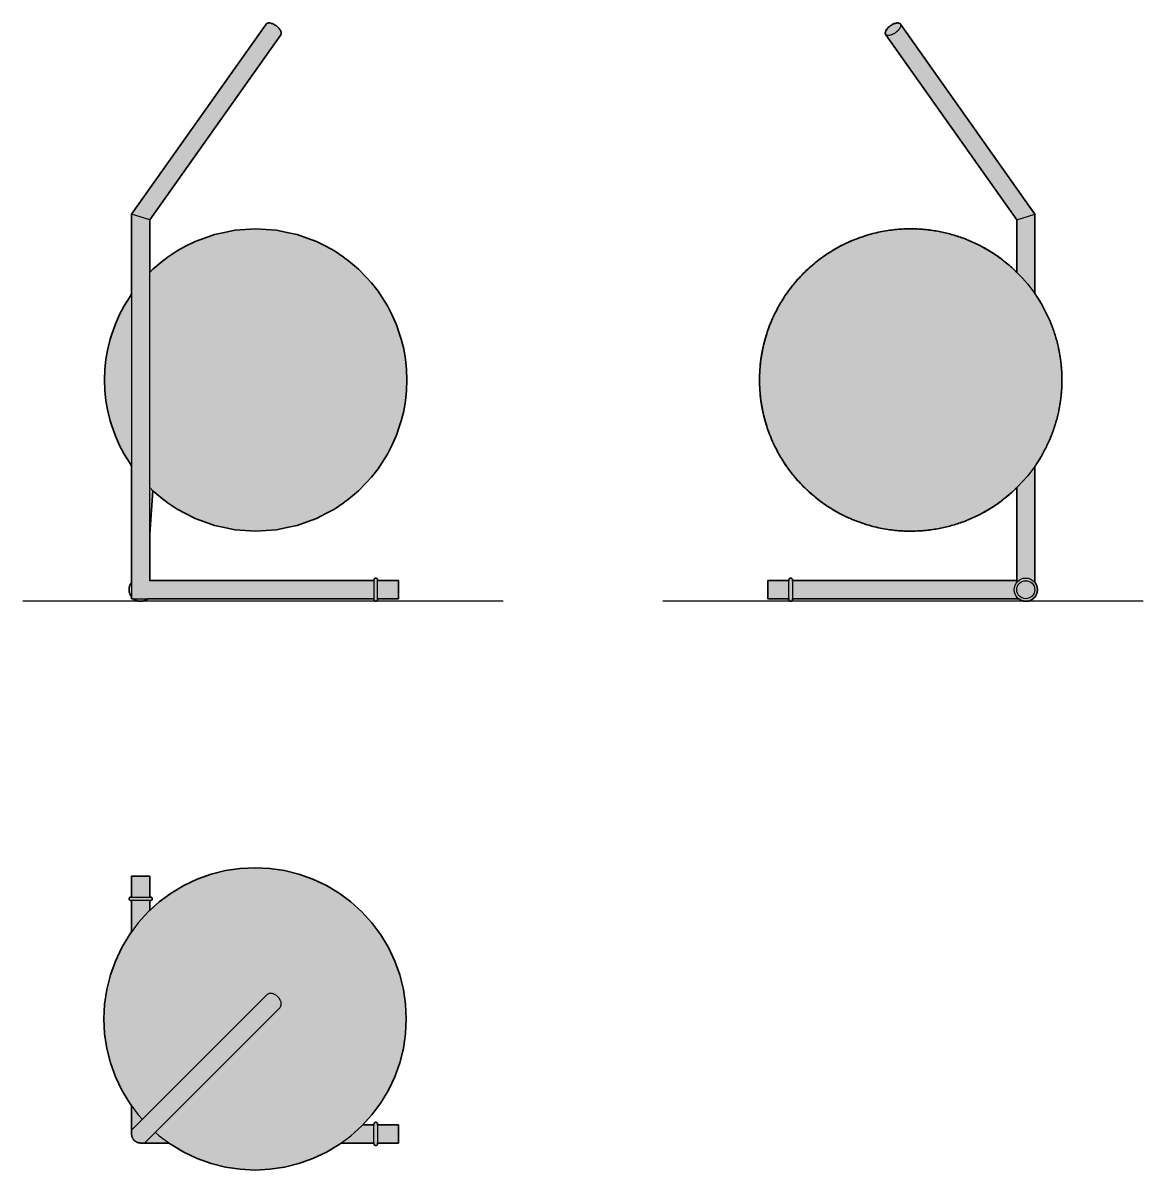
# Model space of a CAD drawing. Header units: millimetres. Extents: x -8 to 733, y 26 to 784.
import ezdxf

# ---------------------------------------------------------------- set-up
doc = ezdxf.new("R2010")
doc.units = ezdxf.units.MM
doc.layers.add('Blocks', color=7, linetype='Continuous')
doc.layers.add('Blocks$Fill', color=7, linetype='Continuous', true_color=0xffffff)
for name, color, linetype, lineweight, true_color in [('Blocks$Inner', 7, 'Continuous', 25, 0x007f00), ('Blocks$Outline', 7, 'Continuous', 35, 0xff3f3f), ('Groud', 7, 'Continuous', 25, 0x243775)]:
    doc.layers.add(name, color=color, linetype=linetype, lineweight=lineweight, true_color=true_color)

# ---------------------------------------------------------------- blocks, each defined once
blk = doc.blocks.new('IC T1 Low Table Lamp Top')
at = {"layer": 'Blocks$Fill'}
blk.add_hatch(color=256, dxfattribs=at).paths.add_polyline_path([(217.21, 55.68), (223.25, 62.35), (229.1, 70.23), (234.14, 78.64), (238.34, 87.52), (241.64, 96.76), (244.03, 106.28), (245.47, 115.98), (245.95, 125.78), (245.47, 135.59), (244.03, 145.29), (241.64, 154.81), (238.34, 164.05), (234.14, 172.92), (229.1, 181.34), (223.25, 189.22), (216.66, 196.5), (209.39, 203.09), (201.51, 208.93), (193.09, 213.98), (184.22, 218.17), (174.98, 221.48), (165.46, 223.86), (155.75, 225.3), (145.95, 225.78), (136.15, 225.3), (126.44, 223.86), (116.92, 221.48), (107.68, 218.17), (98.81, 213.98), (90.39, 208.93), (82.51, 203.09), (76.28, 197.44), (76.28, 203.94), (76.15, 203.97), (76.14, 203.98), (76.27, 203.98), (76.78, 203.98), (77.02, 204), (77.24, 204.07), (77.45, 204.18), (77.63, 204.33), (77.78, 204.51), (77.89, 204.72), (77.96, 204.94), (77.98, 205.18), (77.96, 205.41), (77.89, 205.63), (77.78, 205.84), (77.63, 206.02), (77.45, 206.17), (77.24, 206.28), (77.02, 206.35), (76.78, 206.38), (76.77, 206.38), (76.14, 206.38), (76.28, 206.41), (76.28, 213.29), (76.28, 220.18), (76.26, 220.18), (64.28, 220.18), (64.28, 206.41), (64.41, 206.38), (64.43, 206.38), (64.38, 206.38), (63.78, 206.38), (63.55, 206.35), (63.33, 206.28), (63.12, 206.17), (62.94, 206.02), (62.79, 205.84), (62.68, 205.63), (62.61, 205.41), (62.59, 205.18), (62.61, 204.94), (62.68, 204.72), (62.79, 204.51), (62.94, 204.33), (63.12, 204.18), (63.33, 204.07), (63.55, 204), (63.78, 203.98), (63.79, 203.98), (64.38, 203.98), (64.41, 203.97), (64.28, 203.94), (64.28, 183.34), (62.8, 181.34), (57.76, 172.92), (53.56, 164.05), (50.26, 154.81), (47.87, 145.29), (46.43, 135.59), (45.95, 125.78), (46.43, 115.98), (47.87, 106.28), (50.26, 96.76), (53.56, 87.52), (57.76, 78.64), (62.8, 70.23), (64.28, 68.23), (64.29, 49.34), (64.29, 49.33), (64.31, 49.1), (64.33, 48.97), (64.35, 48.83), (64.36, 48.74), (64.36, 48.71), (64.41, 48.48), (64.44, 48.34), (64.47, 48.19), (64.51, 48.05), (64.56, 47.89), (64.61, 47.73), (64.67, 47.57), (64.72, 47.43), (64.73, 47.4), (64.8, 47.23), (64.91, 47), (64.93, 46.97), (64.94, 46.95), (64.95, 46.93), (64.96, 46.91), (65.07, 46.71), (65.11, 46.64), (65.14, 46.6), (65.17, 46.55), (65.23, 46.44), (65.38, 46.22), (65.4, 46.19), (65.4, 46.19), (65.6, 45.93), (65.62, 45.91), (65.63, 45.89), (65.64, 45.87), (65.67, 45.85), (65.7, 45.8), (65.74, 45.76), (65.81, 45.68), (66.04, 45.44), (66.04, 45.43), (66.04, 45.43), (66.28, 45.21), (66.4, 45.11), (66.45, 45.06), (66.51, 45.01), (66.53, 45), (66.63, 44.92), (66.8, 44.79), (66.8, 44.79), (66.8, 44.79), (66.81, 44.79), (66.99, 44.66), (67.17, 44.55), (67.2, 44.53), (67.36, 44.44), (67.54, 44.34), (67.6, 44.31), (67.62, 44.3), (67.72, 44.25), (67.89, 44.17), (68.06, 44.1), (68.22, 44.04), (68.38, 43.99), (68.54, 43.94), (68.69, 43.89), (68.83, 43.85), (68.97, 43.82), (69.18, 43.78), (69.35, 43.75), (69.37, 43.75), (69.53, 43.72), (69.68, 43.71), (69.81, 43.69), (69.95, 43.68), (70.28, 43.68), (88.99, 43.68), (90.39, 42.64), (98.81, 37.59), (107.68, 33.4), (116.92, 30.09), (126.44, 27.71), (136.15, 26.27), (145.95, 25.78), (155.75, 26.27), (165.46, 27.71), (174.98, 30.09), (184.22, 33.4), (193.09, 37.59), (201.51, 42.64), (202.91, 43.68), (224.55, 43.68), (224.58, 43.81), (224.58, 43.82), (224.58, 43.69), (224.58, 43.18), (224.61, 42.94), (224.68, 42.72), (224.79, 42.51), (224.94, 42.33), (225.12, 42.18), (225.33, 42.07), (225.55, 42), (225.78, 41.98), (226.02, 42), (226.24, 42.07), (226.45, 42.18), (226.63, 42.33), (226.78, 42.51), (226.89, 42.72), (226.96, 42.94), (226.98, 43.18), (226.98, 43.19), (226.99, 43.82), (227.02, 43.68), (233.9, 43.68), (240.78, 43.68), (240.78, 43.7), (240.78, 55.68), (227.02, 55.68), (226.99, 55.54), (226.98, 55.53), (226.98, 55.58), (226.98, 56.18), (226.96, 56.41), (226.89, 56.63), (226.78, 56.84), (226.63, 57.02), (226.45, 57.17), (226.24, 57.28), (226.02, 57.35), (225.78, 57.38), (225.55, 57.35), (225.33, 57.28), (225.12, 57.17), (224.94, 57.02), (224.79, 56.84), (224.68, 56.63), (224.61, 56.41), (224.58, 56.18), (224.58, 56.17), (224.58, 55.58), (224.58, 55.53), (224.55, 55.68)], flags=0)
at = {"layer": 'Blocks$Inner'}
for p, q in [((76.14, 203.98), (64.43, 203.98)), ((154.46, 142.17), (154.45, 142.16)), ((162.77, 133.84), (162.78, 133.85))]:
    blk.add_line(p, q, dxfattribs=at)
for points in [[(79.92, 50.83), (82.51, 48.48), (90.39, 42.64), (98.81, 37.59), (107.68, 33.4), (116.92, 30.09), (126.44, 27.71), (136.15, 26.27), (145.95, 25.78), (155.75, 26.27), (165.46, 27.71), (174.98, 30.09), (184.22, 33.4), (193.09, 37.59), (201.51, 42.64), (209.39, 48.48), (216.66, 55.07), (223.25, 62.35), (229.1, 70.23), (234.14, 78.64), (238.34, 87.52), (241.64, 96.76), (244.03, 106.28), (245.47, 115.98), (245.95, 125.78), (245.47, 135.59), (244.03, 145.29), (241.64, 154.81), (238.34, 164.05), (234.14, 172.92), (229.1, 181.34), (223.25, 189.22), (216.66, 196.5), (209.39, 203.09), (201.51, 208.93), (193.09, 213.98), (184.22, 218.17), (174.98, 221.48), (165.46, 223.86), (155.75, 225.3), (145.95, 225.78), (136.15, 225.3), (126.44, 223.86), (116.92, 221.48), (107.68, 218.17), (98.81, 213.98), (90.39, 208.93), (82.51, 203.09), (75.24, 196.5), (68.65, 189.22), (62.8, 181.34), (57.76, 172.92), (53.56, 164.05), (50.26, 154.81), (47.87, 145.29), (46.43, 135.59), (45.95, 125.78), (46.43, 115.98), (47.87, 106.28), (50.26, 96.76), (53.56, 87.52), (57.76, 78.64), (62.8, 70.23), (68.65, 62.35), (71.42, 59.29)], [(64.43, 206.38), (76.14, 206.38), (76.28, 206.41), (76.28, 213.29), (76.28, 220.18), (76.26, 220.18), (76.17, 220.18), (76.03, 220.18), (75.83, 220.18), (75.58, 220.18), (75.43, 220.18), (75.27, 220.18), (75.1, 220.18), (74.92, 220.18), (74.73, 220.18), (74.53, 220.18), (74.31, 220.18), (74.09, 220.18), (73.86, 220.18), (73.62, 220.18), (73.37, 220.18), (73.11, 220.18), (72.58, 220.18), (72.03, 220.18), (71.46, 220.18), (70.87, 220.18), (70.28, 220.18), (69.7, 220.18), (69.11, 220.18), (68.54, 220.18), (67.99, 220.18), (67.46, 220.18), (67.2, 220.18), (66.95, 220.18), (66.71, 220.18), (66.48, 220.18), (66.26, 220.18), (66.04, 220.18), (65.84, 220.18), (65.65, 220.18), (65.47, 220.18), (65.3, 220.18), (65.14, 220.18), (64.99, 220.18), (64.74, 220.18), (64.54, 220.18), (64.4, 220.18), (64.31, 220.18), (64.28, 220.18), (64.28, 206.41), (64.41, 206.38), (64.43, 206.38), (64.38, 206.38), (64.26, 206.38), (64.14, 206.38), (64.05, 206.38), (63.97, 206.38), (63.9, 206.38), (63.85, 206.38), (63.81, 206.38), (63.79, 206.38), (63.78, 206.38), (63.55, 206.35), (63.33, 206.28), (63.12, 206.17), (62.94, 206.02), (62.79, 205.84), (62.68, 205.63), (62.61, 205.41), (62.59, 205.18), (62.61, 204.94), (62.68, 204.72), (62.79, 204.51), (62.94, 204.33), (63.12, 204.18), (63.33, 204.07), (63.55, 204), (63.78, 203.98), (63.79, 203.98), (63.81, 203.98), (63.85, 203.98), (63.9, 203.98), (63.97, 203.98), (64.05, 203.98), (64.14, 203.98), (64.26, 203.98), (64.38, 203.98), (64.43, 203.98), (64.41, 203.97), (64.28, 203.94), (64.28, 183.34)], [(76.28, 197.44), (76.28, 203.94), (76.15, 203.97), (76.14, 203.98), (76.27, 203.98), (76.38, 203.98), (76.49, 203.98), (76.58, 203.98), (76.65, 203.98), (76.71, 203.98), (76.75, 203.98), (76.77, 203.98), (76.78, 203.98), (77.02, 204), (77.24, 204.07), (77.45, 204.18), (77.63, 204.33), (77.78, 204.51), (77.89, 204.72), (77.96, 204.94), (77.98, 205.18), (77.96, 205.41), (77.89, 205.63), (77.78, 205.84), (77.63, 206.02), (77.45, 206.17), (77.24, 206.28), (77.02, 206.35), (76.78, 206.38), (76.77, 206.38), (76.75, 206.38), (76.71, 206.38), (76.65, 206.38), (76.58, 206.38), (76.49, 206.38), (76.38, 206.38), (76.27, 206.38), (76.14, 206.38), (76.14, 206.38)], [(72.77, 43.68), (118.4, 89.31), (162.28, 133.18), (162.54, 133.48), (162.76, 133.81), (162.78, 133.84), (162.79, 133.88), (162.94, 134.17), (163.07, 134.55), (163.09, 134.63), (163.1, 134.65), (163.11, 134.7), (163.17, 134.96), (163.22, 135.4), (163.22, 135.52), (163.23, 135.56), (163.22, 135.62), (163.23, 135.85), (163.19, 136.31), (163.16, 136.49), (163.16, 136.55), (163.14, 136.6), (163.11, 136.78), (162.99, 137.26), (162.9, 137.5), (162.89, 137.56), (162.86, 137.61), (162.82, 137.74), (162.61, 138.22), (162.45, 138.52), (162.43, 138.57), (162.41, 138.61), (162.36, 138.69), (162.08, 139.15), (161.83, 139.5), (161.8, 139.54), (161.79, 139.56), (161.76, 139.59), (161.41, 140.02), (161.03, 140.43), (160.63, 140.8), (160.2, 141.15), (160.17, 141.18), (160.15, 141.2), (160.11, 141.22), (159.76, 141.47), (159.3, 141.76), (159.22, 141.8), (159.18, 141.82), (159.13, 141.85), (158.83, 142), (158.35, 142.21), (158.22, 142.26), (158.17, 142.28), (158.11, 142.29), (157.87, 142.38), (157.39, 142.5), (157.21, 142.53), (157.16, 142.55), (157.1, 142.55), (156.92, 142.58), (156.46, 142.62), (156.23, 142.62), (156.17, 142.62), (156.13, 142.61), (156.01, 142.61), (155.57, 142.56), (155.31, 142.5), (155.26, 142.49), (155.24, 142.48), (155.16, 142.47), (154.78, 142.33), (154.49, 142.18), (154.45, 142.17), (154.42, 142.15), (154.09, 141.93), (153.79, 141.67), (64.28, 52.16)], [(64.28, 68.23), (64.28, 49.68), (64.29, 49.34), (64.29, 49.33), (64.3, 49.28), (64.3, 49.22), (64.3, 49.2), (64.31, 49.1), (64.33, 48.97), (64.35, 48.83), (64.36, 48.76), (64.36, 48.74), (64.36, 48.71), (64.37, 48.66), (64.41, 48.48), (64.44, 48.34), (64.45, 48.3), (64.45, 48.27), (64.47, 48.19), (64.51, 48.05), (64.56, 47.89), (64.57, 47.86), (64.61, 47.73), (64.67, 47.57), (64.71, 47.45), (64.72, 47.43), (64.73, 47.4), (64.8, 47.23), (64.91, 47), (64.93, 46.97), (64.94, 46.95), (64.95, 46.93), (64.96, 46.91), (65.07, 46.71), (65.11, 46.64), (65.14, 46.6), (65.17, 46.55), (65.23, 46.44), (65.38, 46.22), (65.4, 46.19), (65.4, 46.19), (65.6, 45.93), (65.62, 45.91), (65.63, 45.89), (65.64, 45.87), (65.67, 45.85), (65.7, 45.8), (65.74, 45.76), (65.81, 45.68), (66.04, 45.44), (66.04, 45.43), (66.04, 45.43), (66.28, 45.21), (66.4, 45.11), (66.42, 45.09), (66.45, 45.06), (66.49, 45.03), (66.51, 45.01), (66.53, 45), (66.63, 44.92), (66.8, 44.79), (66.8, 44.79), (66.8, 44.79), (66.81, 44.79), (66.99, 44.66), (67.17, 44.55), (67.2, 44.53), (67.22, 44.52), (67.36, 44.44), (67.54, 44.34), (67.55, 44.34), (67.6, 44.31), (67.62, 44.3), (67.72, 44.25), (67.89, 44.17), (68.04, 44.11), (68.06, 44.1), (68.22, 44.04), (68.38, 43.99), (68.46, 43.96), (68.47, 43.96), (68.54, 43.94), (68.69, 43.89), (68.69, 43.89), (68.83, 43.85), (68.97, 43.82), (69.18, 43.78), (69.32, 43.75), (69.35, 43.75), (69.37, 43.75), (69.53, 43.72), (69.68, 43.71), (69.8, 43.69), (69.81, 43.69), (69.84, 43.69), (69.88, 43.69), (69.93, 43.69), (69.95, 43.69), (69.95, 43.68), (70.28, 43.68), (89.03, 43.68)], [(224.58, 43.76), (224.58, 55.53), (224.55, 55.68), (217.21, 55.68)], [(226.98, 55.53), (226.99, 43.82), (227.02, 43.68), (233.9, 43.68), (240.78, 43.68), (240.78, 43.7), (240.78, 43.79), (240.78, 43.93), (240.78, 44.13), (240.78, 44.38), (240.78, 44.53), (240.78, 44.69), (240.78, 44.86), (240.78, 45.04), (240.78, 45.23), (240.78, 45.43), (240.78, 45.65), (240.78, 45.87), (240.78, 46.1), (240.78, 46.34), (240.78, 46.59), (240.78, 46.85), (240.78, 47.38), (240.78, 47.93), (240.78, 48.51), (240.78, 49.09), (240.78, 49.68), (240.78, 50.26), (240.78, 50.85), (240.78, 51.42), (240.78, 51.97), (240.78, 52.5), (240.78, 52.76), (240.78, 53.01), (240.78, 53.25), (240.78, 53.48), (240.78, 53.7), (240.78, 53.92), (240.78, 54.12), (240.78, 54.31), (240.78, 54.49), (240.78, 54.66), (240.78, 54.82), (240.78, 54.97), (240.78, 55.22), (240.78, 55.42), (240.78, 55.56), (240.78, 55.65), (240.78, 55.68), (227.02, 55.68), (226.99, 55.54), (226.98, 55.53), (226.98, 55.58), (226.98, 55.7), (226.98, 55.82), (226.98, 55.91), (226.98, 55.99), (226.98, 56.06), (226.98, 56.11), (226.98, 56.15), (226.98, 56.17), (226.98, 56.18), (226.96, 56.41), (226.89, 56.63), (226.78, 56.84), (226.63, 57.02), (226.45, 57.17), (226.24, 57.28), (226.02, 57.35), (225.78, 57.38), (225.55, 57.35), (225.33, 57.28), (225.12, 57.17), (224.94, 57.02), (224.79, 56.84), (224.68, 56.63), (224.61, 56.41), (224.58, 56.18), (224.58, 56.17), (224.58, 56.15), (224.58, 56.11), (224.58, 56.06), (224.58, 55.99), (224.58, 55.91), (224.58, 55.82), (224.58, 55.7), (224.58, 55.58), (224.58, 55.53), (224.58, 55.53)], [(202.91, 43.68), (224.55, 43.68), (224.58, 43.81), (224.58, 43.82), (224.58, 43.69), (224.58, 43.58), (224.58, 43.47), (224.58, 43.39), (224.58, 43.31), (224.58, 43.25), (224.58, 43.21), (224.58, 43.19), (224.58, 43.18), (224.61, 42.94), (224.68, 42.72), (224.79, 42.51), (224.94, 42.33), (225.12, 42.18), (225.33, 42.07), (225.55, 42), (225.78, 41.98), (226.02, 42), (226.24, 42.07), (226.45, 42.18), (226.63, 42.33), (226.78, 42.51), (226.89, 42.72), (226.96, 42.94), (226.98, 43.18), (226.98, 43.19), (226.98, 43.21), (226.98, 43.25), (226.98, 43.31), (226.98, 43.39), (226.98, 43.47), (226.98, 43.58), (226.98, 43.69), (226.99, 43.82), (226.98, 43.82)]]:
    blk.add_lwpolyline(points, dxfattribs=at)
at = {"layer": 'Blocks$Outline'}
for points in [[(76.14, 206.38), (76.28, 206.41), (76.28, 213.29), (76.28, 220.18), (76.26, 220.18), (76.17, 220.18), (76.03, 220.18), (75.83, 220.18), (75.58, 220.18), (75.43, 220.18), (75.27, 220.18), (75.1, 220.18), (74.92, 220.18), (74.73, 220.18), (74.53, 220.18), (74.31, 220.18), (74.09, 220.18), (73.86, 220.18), (73.62, 220.18), (73.37, 220.18), (73.11, 220.18), (72.58, 220.18), (72.03, 220.18), (71.46, 220.18), (70.87, 220.18), (70.28, 220.18), (69.7, 220.18), (69.11, 220.18), (68.54, 220.18), (67.99, 220.18), (67.46, 220.18), (67.2, 220.18), (66.95, 220.18), (66.71, 220.18), (66.48, 220.18), (66.26, 220.18), (66.04, 220.18), (65.84, 220.18), (65.65, 220.18), (65.47, 220.18), (65.3, 220.18), (65.14, 220.18), (64.99, 220.18), (64.74, 220.18), (64.54, 220.18), (64.4, 220.18), (64.31, 220.18), (64.28, 220.18), (64.28, 206.41), (64.41, 206.38), (64.43, 206.38), (64.38, 206.38), (64.26, 206.38), (64.14, 206.38), (64.05, 206.38), (63.97, 206.38), (63.9, 206.38), (63.85, 206.38), (63.81, 206.38), (63.79, 206.38), (63.78, 206.38), (63.55, 206.35), (63.33, 206.28), (63.12, 206.17), (62.94, 206.02), (62.79, 205.84), (62.68, 205.63), (62.61, 205.41), (62.59, 205.18), (62.61, 204.94), (62.68, 204.72), (62.79, 204.51), (62.94, 204.33), (63.12, 204.18), (63.33, 204.07), (63.55, 204), (63.78, 203.98), (63.79, 203.98), (63.81, 203.98), (63.85, 203.98), (63.9, 203.98), (63.97, 203.98), (64.05, 203.98), (64.14, 203.98), (64.26, 203.98), (64.38, 203.98), (64.41, 203.97)], [(217.21, 55.68), (223.25, 62.35), (229.1, 70.23), (234.14, 78.64), (238.34, 87.52), (241.64, 96.76), (244.03, 106.28), (245.47, 115.98), (245.95, 125.78), (245.47, 135.59), (244.03, 145.29), (241.64, 154.81), (238.34, 164.05), (234.14, 172.92), (229.1, 181.34), (223.25, 189.22), (216.66, 196.5), (209.39, 203.09), (201.51, 208.93), (193.09, 213.98), (184.22, 218.17), (174.98, 221.48), (165.46, 223.86), (155.75, 225.3), (145.95, 225.78), (136.15, 225.3), (126.44, 223.86), (116.92, 221.48), (107.68, 218.17), (98.81, 213.98), (90.39, 208.93), (82.51, 203.09), (76.28, 197.44)], [(76.28, 197.44), (76.28, 203.94), (76.15, 203.97), (76.14, 203.98), (76.27, 203.98), (76.38, 203.98), (76.49, 203.98), (76.58, 203.98), (76.65, 203.98), (76.71, 203.98), (76.75, 203.98), (76.77, 203.98), (76.78, 203.98), (77.02, 204), (77.24, 204.07), (77.45, 204.18), (77.63, 204.33), (77.78, 204.51), (77.89, 204.72), (77.96, 204.94), (77.98, 205.18), (77.96, 205.41), (77.89, 205.63), (77.78, 205.84), (77.63, 206.02), (77.45, 206.17), (77.24, 206.28), (77.02, 206.35), (76.78, 206.38), (76.77, 206.38), (76.75, 206.38), (76.71, 206.38), (76.65, 206.38), (76.58, 206.38), (76.49, 206.38), (76.38, 206.38), (76.27, 206.38), (76.14, 206.38)], [(64.41, 203.97), (64.28, 203.94), (64.28, 183.34)], [(64.28, 183.34), (62.8, 181.34), (57.76, 172.92), (53.56, 164.05), (50.26, 154.81), (47.87, 145.29), (46.43, 135.59), (45.95, 125.78), (46.43, 115.98), (47.87, 106.28), (50.26, 96.76), (53.56, 87.52), (57.76, 78.64), (62.8, 70.23), (64.28, 68.23)], [(64.28, 68.23), (64.28, 49.68), (64.29, 49.34), (64.29, 49.33), (64.3, 49.28), (64.3, 49.22), (64.3, 49.2), (64.31, 49.1), (64.33, 48.97), (64.35, 48.83), (64.36, 48.76), (64.36, 48.74), (64.36, 48.71), (64.37, 48.66), (64.41, 48.48), (64.44, 48.34), (64.45, 48.3), (64.45, 48.27), (64.47, 48.19), (64.51, 48.05), (64.56, 47.89), (64.57, 47.86), (64.61, 47.73), (64.67, 47.57), (64.71, 47.45), (64.72, 47.43), (64.73, 47.4), (64.8, 47.23), (64.91, 47), (64.93, 46.97), (64.94, 46.95), (64.95, 46.93), (64.96, 46.91), (65.07, 46.71), (65.11, 46.64), (65.14, 46.6), (65.17, 46.55), (65.23, 46.44), (65.38, 46.22), (65.4, 46.19), (65.4, 46.19), (65.6, 45.93), (65.62, 45.91), (65.63, 45.89), (65.64, 45.87), (65.67, 45.85), (65.7, 45.8), (65.74, 45.76), (65.81, 45.68), (66.04, 45.44), (66.04, 45.43), (66.04, 45.43), (66.28, 45.21), (66.4, 45.11), (66.42, 45.09), (66.45, 45.06), (66.49, 45.03), (66.51, 45.01), (66.53, 45), (66.63, 44.92), (66.8, 44.79), (66.8, 44.79), (66.8, 44.79), (66.81, 44.79), (66.99, 44.66), (67.17, 44.55), (67.2, 44.53), (67.22, 44.52), (67.36, 44.44), (67.54, 44.34), (67.55, 44.34), (67.6, 44.31), (67.62, 44.3), (67.72, 44.25), (67.89, 44.17), (68.04, 44.11), (68.06, 44.1), (68.22, 44.04), (68.38, 43.99), (68.46, 43.96), (68.47, 43.96), (68.54, 43.94), (68.69, 43.89), (68.69, 43.89), (68.83, 43.85), (68.97, 43.82), (69.18, 43.78), (69.32, 43.75), (69.35, 43.75), (69.37, 43.75), (69.53, 43.72), (69.68, 43.71), (69.8, 43.69), (69.81, 43.69), (69.84, 43.69), (69.88, 43.69), (69.93, 43.69), (69.95, 43.69), (69.95, 43.68), (70.28, 43.68), (88.99, 43.68)], [(224.58, 55.53), (224.55, 55.68), (217.21, 55.68)], [(226.99, 43.82), (227.02, 43.68), (233.9, 43.68), (240.78, 43.68), (240.78, 43.7), (240.78, 43.79), (240.78, 43.93), (240.78, 44.13), (240.78, 44.38), (240.78, 44.53), (240.78, 44.69), (240.78, 44.86), (240.78, 45.04), (240.78, 45.23), (240.78, 45.43), (240.78, 45.65), (240.78, 45.87), (240.78, 46.1), (240.78, 46.34), (240.78, 46.59), (240.78, 46.85), (240.78, 47.38), (240.78, 47.93), (240.78, 48.51), (240.78, 49.09), (240.78, 49.68), (240.78, 50.26), (240.78, 50.85), (240.78, 51.42), (240.78, 51.97), (240.78, 52.5), (240.78, 52.76), (240.78, 53.01), (240.78, 53.25), (240.78, 53.48), (240.78, 53.7), (240.78, 53.92), (240.78, 54.12), (240.78, 54.31), (240.78, 54.49), (240.78, 54.66), (240.78, 54.82), (240.78, 54.97), (240.78, 55.22), (240.78, 55.42), (240.78, 55.56), (240.78, 55.65), (240.78, 55.68), (227.02, 55.68), (226.99, 55.54), (226.98, 55.53), (226.98, 55.58), (226.98, 55.7), (226.98, 55.82), (226.98, 55.91), (226.98, 55.99), (226.98, 56.06), (226.98, 56.11), (226.98, 56.15), (226.98, 56.17), (226.98, 56.18), (226.96, 56.41), (226.89, 56.63), (226.78, 56.84), (226.63, 57.02), (226.45, 57.17), (226.24, 57.28), (226.02, 57.35), (225.78, 57.38), (225.55, 57.35), (225.33, 57.28), (225.12, 57.17), (224.94, 57.02), (224.79, 56.84), (224.68, 56.63), (224.61, 56.41), (224.58, 56.18), (224.58, 56.17), (224.58, 56.15), (224.58, 56.11), (224.58, 56.06), (224.58, 55.99), (224.58, 55.91), (224.58, 55.82), (224.58, 55.7), (224.58, 55.58), (224.58, 55.53)], [(88.99, 43.68), (90.39, 42.64), (98.81, 37.59), (107.68, 33.4), (116.92, 30.09), (126.44, 27.71), (136.15, 26.27), (145.95, 25.78), (155.75, 26.27), (165.46, 27.71), (174.98, 30.09), (184.22, 33.4), (193.09, 37.59), (201.51, 42.64), (202.91, 43.68)], [(202.91, 43.68), (224.55, 43.68), (224.58, 43.81), (224.58, 43.82), (224.58, 43.69), (224.58, 43.58), (224.58, 43.47), (224.58, 43.39), (224.58, 43.31), (224.58, 43.25), (224.58, 43.21), (224.58, 43.19), (224.58, 43.18), (224.61, 42.94), (224.68, 42.72), (224.79, 42.51), (224.94, 42.33), (225.12, 42.18), (225.33, 42.07), (225.55, 42), (225.78, 41.98), (226.02, 42), (226.24, 42.07), (226.45, 42.18), (226.63, 42.33), (226.78, 42.51), (226.89, 42.72), (226.96, 42.94), (226.98, 43.18), (226.98, 43.19), (226.98, 43.21), (226.98, 43.25), (226.98, 43.31), (226.98, 43.39), (226.98, 43.47), (226.98, 43.58), (226.98, 43.69), (226.99, 43.82)]]:
    blk.add_lwpolyline(points, dxfattribs=at)
blk = doc.blocks.new('IC T1 Low Table Lamp Front')
at = {"layer": 'Blocks$Fill'}
blk.add_hatch(color=256, dxfattribs=at).paths.add_polyline_path([(156.81, 382.09), (156.65, 382.2), (156.63, 382.22), (156.6, 382.22), (156.56, 382.25), (156.28, 382.38), (156.02, 382.45), (156, 382.46), (155.99, 382.46), (155.96, 382.47), (155.61, 382.52), (155.23, 382.54), (154.83, 382.52), (154.4, 382.47), (154.36, 382.46), (154.34, 382.46), (154.31, 382.45), (153.95, 382.38), (153.49, 382.25), (153.41, 382.22), (153.38, 382.22), (153.32, 382.2), (153.02, 382.09), (152.55, 381.9), (152.41, 381.84), (152.37, 381.82), (152.31, 381.79), (152.07, 381.68), (151.59, 381.43), (151.41, 381.33), (151.35, 381.3), (151.3, 381.26), (151.12, 381.16), (150.65, 380.85), (150.43, 380.69), (150.37, 380.65), (150.33, 380.62), (150.2, 380.53), (149.77, 380.19), (149.51, 379.96), (149.46, 379.92), (149.43, 379.89), (149.36, 379.83), (148.97, 379.46), (148.68, 379.15), (148.65, 379.12), (148.64, 379.11), (148.61, 379.08), (148.28, 378.69), (147.99, 378.3), (147.73, 377.91), (147.51, 377.52), (147.49, 377.48), (147.48, 377.47), (147.47, 377.44), (147.33, 377.14), (147.19, 376.76), (147.17, 376.7), (147.16, 376.67), (147.16, 376.63), (147.09, 376.41), (147.04, 376.06), (147.04, 375.97), (147.04, 375.94), (147.04, 375.9), (147.04, 375.74), (147.07, 375.44), (147.1, 375.33), (147.11, 375.3), (147.12, 375.27), (147.15, 375.16), (147.28, 374.91), (147.36, 374.8), (147.38, 374.77), (234, 252.31), (233.99, 217.68), (232.14, 219.46), (230.25, 221.18), (228.31, 222.86), (226.34, 224.48), (224.32, 226.05), (222.27, 227.56), (220.19, 229.02), (218.08, 230.42), (215.93, 231.77), (213.76, 233.05), (211.57, 234.28), (209.35, 235.45), (207.11, 236.56), (204.86, 237.6), (202.59, 238.59), (200.31, 239.51), (198.02, 240.38), (195.72, 241.18), (193.41, 241.93), (191.11, 242.61), (188.8, 243.23), (186.49, 243.8), (184.18, 244.3), (181.88, 244.75), (179.59, 245.15), (177.3, 245.48), (175.03, 245.76), (172.77, 245.99), (170.52, 246.17), (168.28, 246.29), (166.07, 246.36), (163.87, 246.39), (161.65, 246.36), (159.41, 246.29), (157.16, 246.16), (154.89, 245.98), (152.6, 245.75), (150.3, 245.46), (147.99, 245.12), (145.67, 244.72), (143.35, 244.26), (141.02, 243.74), (138.69, 243.17), (136.35, 242.53), (134.02, 241.83), (131.7, 241.07), (129.37, 240.25), (127.06, 239.37), (124.76, 238.42), (122.47, 237.42), (120.2, 236.35), (117.94, 235.22), (115.71, 234.03), (113.49, 232.77), (111.31, 231.46), (109.15, 230.09), (107.02, 228.66), (104.93, 227.17), (102.86, 225.62), (100.84, 224.02), (98.86, 222.37), (96.91, 220.66), (95.01, 218.91), (93.16, 217.1), (91.35, 215.25), (89.6, 213.35), (87.89, 211.4), (86.24, 209.42), (84.64, 207.4), (83.09, 205.33), (81.6, 203.24), (80.17, 201.11), (78.8, 198.95), (77.49, 196.77), (76.23, 194.55), (75.04, 192.32), (73.91, 190.06), (72.84, 187.79), (71.84, 185.5), (70.89, 183.2), (70.01, 180.89), (69.19, 178.56), (68.43, 176.24), (67.73, 173.9), (67.09, 171.57), (66.52, 169.24), (66, 166.91), (65.54, 164.59), (65.14, 162.27), (64.8, 159.96), (64.51, 157.66), (64.28, 155.37), (64.1, 153.1), (63.97, 150.85), (63.9, 148.61), (63.87, 146.39), (63.9, 144.17), (63.97, 141.93), (64.1, 139.68), (64.28, 137.4), (64.51, 135.12), (64.8, 132.82), (65.14, 130.51), (65.54, 128.19), (66, 125.87), (66.52, 123.54), (67.09, 121.21), (67.73, 118.87), (68.43, 116.54), (69.19, 114.21), (70.01, 111.89), (70.89, 109.58), (71.84, 107.28), (72.84, 104.99), (73.91, 102.71), (75.04, 100.46), (76.23, 98.22), (77.49, 96.01), (78.8, 93.83), (80.17, 91.67), (81.6, 89.54), (83.09, 87.44), (84.64, 85.38), (86.24, 83.36), (87.89, 81.37), (89.6, 79.43), (91.35, 77.53), (93.16, 75.68), (95.01, 73.87), (96.91, 72.11), (98.86, 70.41), (100.84, 68.75), (102.86, 67.15), (104.93, 65.61), (107.02, 64.12), (109.15, 62.69), (111.31, 61.32), (113.49, 60), (115.71, 58.75), (117.94, 57.56), (120.2, 56.43), (122.47, 55.36), (124.76, 54.35), (127.06, 53.41), (129.37, 52.53), (131.7, 51.71), (134.02, 50.95), (136.35, 50.25), (138.69, 49.61), (141.02, 49.03), (143.35, 48.52), (145.67, 48.06), (147.99, 47.66), (150.3, 47.31), (152.6, 47.03), (154.89, 46.79), (157.16, 46.61), (159.41, 46.49), (161.65, 46.41), (163.87, 46.39), (166.07, 46.41), (168.28, 46.49), (170.52, 46.61), (172.77, 46.79), (175.03, 47.01), (177.3, 47.3), (179.59, 47.63), (181.88, 48.02), (184.19, 48.47), (186.49, 48.98), (188.8, 49.55), (191.11, 50.17), (193.42, 50.85), (195.72, 51.6), (198.02, 52.4), (200.32, 53.27), (202.6, 54.19), (204.87, 55.18), (207.12, 56.23), (209.36, 57.33), (211.57, 58.5), (213.77, 59.73), (215.94, 61.01), (218.08, 62.36), (220.2, 63.76), (222.28, 65.22), (224.33, 66.74), (226.35, 68.31), (228.32, 69.93), (230.26, 71.6), (232.15, 73.33), (234, 75.1), (234.02, 13.66), (234.01, 13.67), (233.98, 13.7), (202.48, 13.7), (85.71, 13.7), (85.68, 13.56), (85.68, 13.55), (85.68, 13.68), (85.68, 14.2), (85.66, 14.43), (85.59, 14.66), (85.48, 14.87), (85.33, 15.05), (85.15, 15.2), (84.94, 15.31), (84.71, 15.38), (84.48, 15.4), (84.25, 15.38), (84.02, 15.31), (83.81, 15.2), (83.63, 15.05), (83.48, 14.87), (83.37, 14.66), (83.3, 14.43), (83.28, 14.2), (83.28, 14.19), (83.28, 13.55), (83.27, 13.57), (83.25, 13.7), (69.48, 13.7), (69.48, 13.67), (69.48, 1.7), (83.25, 1.7), (83.28, 1.83), (83.28, 1.8), (83.28, 1.67), (83.28, 1.2), (83.3, 0.97), (83.37, 0.74), (83.48, 0.53), (83.63, 0.35), (83.81, 0.2), (84.02, 0.09), (84.25, 0.02), (84.48, 0), (84.71, 0.02), (84.94, 0.09), (85.15, 0.2), (85.33, 0.35), (85.48, 0.53), (85.59, 0.74), (85.66, 0.97), (85.68, 1.2), (85.68, 1.2), (85.68, 1.85), (85.69, 1.83), (85.71, 1.7), (202.48, 1.7), (235.16, 1.7), (235.34, 1.56), (235.64, 1.34), (235.96, 1.13), (236.29, 0.94), (236.62, 0.77), (236.97, 0.61), (237.32, 0.47), (237.68, 0.35), (238.04, 0.25), (238.41, 0.16), (238.78, 0.09), (239.16, 0.04), (239.53, 0.01), (239.91, 0), (240.29, 0.01), (240.66, 0.03), (241.04, 0.07), (241.41, 0.13), (241.78, 0.21), (242.15, 0.31), (242.51, 0.43), (242.86, 0.56), (243.21, 0.71), (243.55, 0.88), (243.88, 1.06), (244.2, 1.26), (244.51, 1.47), (244.81, 1.7), (245.1, 1.95), (245.37, 2.21), (245.64, 2.48), (245.89, 2.76), (246.12, 3.06), (246.34, 3.36), (246.55, 3.68), (246.74, 4.01), (246.91, 4.34), (247.07, 4.69), (247.21, 5.04), (247.33, 5.4), (247.43, 5.76), (247.52, 6.13), (247.59, 6.5), (247.64, 6.88), (247.67, 7.25), (247.68, 7.63), (247.67, 8.01), (247.65, 8.38), (247.61, 8.76), (247.55, 9.13), (247.47, 9.5), (247.37, 9.87), (247.25, 10.23), (247.12, 10.58), (246.97, 10.93), (246.8, 11.27), (246.62, 11.6), (246.42, 11.92), (246.21, 12.23), (245.98, 12.53), (245.97, 89.3), (247.11, 90.96), (248.2, 92.65), (249.26, 94.35), (250.29, 96.07), (251.27, 97.8), (252.22, 99.55), (253.14, 101.31), (254.01, 103.09), (254.85, 104.87), (255.64, 106.67), (256.4, 108.47), (257.12, 110.28), (257.81, 112.1), (258.45, 113.92), (259.06, 115.75), (259.63, 117.57), (260.16, 119.41), (260.66, 121.24), (261.11, 123.07), (261.53, 124.9), (261.92, 126.72), (262.27, 128.55), (262.58, 130.36), (262.86, 132.18), (263.1, 133.98), (263.31, 135.78), (263.48, 137.58), (263.62, 139.36), (263.73, 141.13), (263.81, 142.9), (263.86, 144.65), (263.87, 146.39), (263.86, 148.13), (263.81, 149.88), (263.73, 151.65), (263.62, 153.42), (263.48, 155.2), (263.31, 157), (263.1, 158.8), (262.86, 160.6), (262.58, 162.42), (262.27, 164.24), (261.92, 166.06), (261.53, 167.89), (261.11, 169.72), (260.65, 171.55), (260.16, 173.38), (259.63, 175.21), (259.06, 177.04), (258.45, 178.87), (257.8, 180.69), (257.12, 182.51), (256.4, 184.32), (255.64, 186.12), (254.84, 187.91), (254, 189.7), (253.13, 191.47), (252.22, 193.24), (251.27, 194.99), (250.28, 196.72), (249.26, 198.44), (248.2, 200.14), (247.1, 201.83), (245.96, 203.49), (245.96, 256.09), (157.08, 381.82), (157.06, 381.84), (157.01, 381.9)], flags=0)
at = {"layer": 'Blocks$Inner'}
for p, q in [((234, 252.31), (245.96, 256.09)), ((83.28, 1.85), (83.28, 13.55)), ((85.68, 13.55), (85.68, 1.85)), ((234.02, 13.66), (235.11, 13.66))]:
    blk.add_line(p, q, dxfattribs=at)
for points in [[(157.01, 381.9), (157.13, 381.65), (157.17, 381.47), (157.19, 381.44), (157.19, 381.41), (157.2, 381.36), (157.23, 381.05), (157.21, 380.79), (157.21, 380.76), (157.21, 380.72), (157.15, 380.38), (157.05, 380.01), (156.9, 379.63), (156.71, 379.25), (156.69, 379.2), (156.67, 379.17), (156.49, 378.85), (156.22, 378.46), (156.17, 378.39), (156.15, 378.36), (156.11, 378.31), (155.92, 378.06), (155.59, 377.67), (155.49, 377.56), (155.46, 377.53), (155.41, 377.48), (155.22, 377.29), (154.83, 376.91), (154.68, 376.78), (154.63, 376.73), (154.58, 376.69), (154.42, 376.55), (153.99, 376.21), (153.76, 376.05), (153.71, 376.01), (153.66, 375.98), (153.54, 375.89), (153.07, 375.59), (152.78, 375.41), (152.72, 375.38), (152.69, 375.36), (152.6, 375.31), (152.13, 375.06), (151.75, 374.89), (151.71, 374.87), (151.69, 374.86), (151.65, 374.84), (151.18, 374.66), (150.71, 374.5), (150.26, 374.38), (149.82, 374.3), (149.78, 374.29), (149.74, 374.29), (149.4, 374.25), (149.01, 374.24), (148.94, 374.24), (148.91, 374.24), (148.87, 374.24), (148.64, 374.26), (148.3, 374.32), (148.21, 374.35), (148.18, 374.35), (148.14, 374.37), (147.99, 374.42), (147.71, 374.55), (147.62, 374.61), (147.59, 374.63), (147.57, 374.65), (147.48, 374.71), (147.28, 374.91), (147.15, 375.16), (147.12, 375.27), (147.11, 375.3), (147.1, 375.33), (147.07, 375.44), (147.04, 375.74), (147.04, 375.9), (147.04, 375.94), (147.04, 375.97), (147.04, 376.06), (147.09, 376.41), (147.16, 376.63), (147.16, 376.67), (147.17, 376.7), (147.19, 376.76), (147.33, 377.14), (147.47, 377.44), (147.49, 377.48), (147.51, 377.52), (147.73, 377.91), (147.99, 378.3), (148.28, 378.69), (148.61, 379.08), (148.64, 379.11), (148.65, 379.12), (148.68, 379.15), (148.97, 379.46), (149.36, 379.83), (149.43, 379.89), (149.46, 379.92), (149.51, 379.96), (149.77, 380.19), (150.2, 380.53), (150.33, 380.62), (150.37, 380.65), (150.43, 380.69), (150.65, 380.85), (151.12, 381.16), (151.3, 381.26), (151.35, 381.3), (151.41, 381.33), (151.59, 381.43), (152.07, 381.68), (152.31, 381.79), (152.37, 381.82), (152.41, 381.84), (152.55, 381.9), (153.02, 382.09), (153.32, 382.2), (153.38, 382.22), (153.41, 382.22), (153.49, 382.25), (153.95, 382.38), (154.31, 382.45), (154.35, 382.46), (154.4, 382.47), (154.83, 382.52), (155.23, 382.54), (155.61, 382.52), (155.96, 382.47), (155.99, 382.46), (156.02, 382.45), (156.28, 382.38), (156.56, 382.25), (156.6, 382.22), (156.63, 382.22), (156.65, 382.2), (156.81, 382.09), (157.01, 381.9), (157.06, 381.84), (157.08, 381.82), (245.96, 256.09), (245.96, 203.49)], [(233.99, 217.68), (234, 252.31), (147.38, 374.77), (147.36, 374.8), (147.28, 374.91), (147.2, 375.03), (147.18, 375.05)], [(245.97, 89.3), (245.98, 12.53), (246.21, 12.23), (246.42, 11.92), (246.62, 11.6), (246.8, 11.27), (246.97, 10.93), (247.12, 10.58), (247.25, 10.23), (247.37, 9.87), (247.47, 9.5), (247.55, 9.13), (247.61, 8.76), (247.65, 8.38), (247.67, 8.01), (247.68, 7.63), (247.67, 7.25), (247.64, 6.88), (247.59, 6.5), (247.52, 6.13), (247.43, 5.76), (247.33, 5.4), (247.21, 5.04), (247.07, 4.69), (246.91, 4.34), (246.74, 4.01), (246.55, 3.68), (246.34, 3.36), (246.12, 3.06), (245.89, 2.76), (245.64, 2.48), (245.37, 2.21), (245.1, 1.95), (244.81, 1.7), (244.51, 1.47), (244.2, 1.26), (243.88, 1.06), (243.55, 0.88), (243.21, 0.71), (242.86, 0.56), (242.51, 0.43), (242.15, 0.31), (241.78, 0.21), (241.41, 0.13), (241.04, 0.07), (240.66, 0.03), (240.29, 0.01), (239.91, 0), (239.53, 0.01), (239.16, 0.04), (238.78, 0.09), (238.41, 0.16), (238.04, 0.25), (237.68, 0.35), (237.32, 0.47), (236.97, 0.61), (236.62, 0.77), (236.29, 0.94), (235.96, 1.13), (235.64, 1.34), (235.34, 1.56), (235.16, 1.7), (202.48, 1.7), (85.71, 1.7), (85.69, 1.83), (85.68, 1.85), (85.68, 1.8), (85.68, 1.67), (85.68, 1.56), (85.68, 1.46), (85.68, 1.38), (85.68, 1.31), (85.68, 1.26), (85.68, 1.23), (85.68, 1.2), (85.68, 1.2), (85.66, 0.97), (85.59, 0.74), (85.48, 0.53), (85.33, 0.35), (85.15, 0.2), (84.94, 0.09), (84.71, 0.02), (84.48, 0), (84.25, 0.02), (84.02, 0.09), (83.81, 0.2), (83.63, 0.35), (83.48, 0.53), (83.37, 0.74), (83.3, 0.97), (83.28, 1.2), (83.28, 1.2), (83.28, 1.23), (83.28, 1.26), (83.28, 1.31), (83.28, 1.38), (83.28, 1.46), (83.28, 1.56), (83.28, 1.67), (83.28, 1.8), (83.28, 1.85), (83.27, 1.83), (83.25, 1.7), (69.48, 1.7), (69.48, 1.73), (69.48, 1.81), (69.48, 1.96), (69.48, 2.16), (69.48, 2.41), (69.48, 2.55), (69.48, 2.71), (69.48, 2.88), (69.48, 3.06), (69.48, 3.25), (69.48, 3.46), (69.48, 3.67), (69.48, 3.89), (69.48, 4.13), (69.48, 4.37), (69.48, 4.62), (69.48, 4.87), (69.48, 5.4), (69.48, 5.96), (69.48, 6.53), (69.48, 7.11), (69.48, 7.7), (69.48, 8.29), (69.48, 8.87), (69.48, 9.44), (69.48, 10), (69.48, 10.53), (69.48, 10.78), (69.48, 11.03), (69.48, 11.27), (69.48, 11.51), (69.48, 11.73), (69.48, 11.94), (69.48, 12.15), (69.48, 12.34), (69.48, 12.52), (69.48, 12.69), (69.48, 12.85), (69.48, 12.99), (69.48, 13.24), (69.48, 13.44), (69.48, 13.58), (69.48, 13.67), (69.48, 13.7), (83.25, 13.7), (83.27, 13.57), (83.28, 13.55), (83.28, 13.68), (83.28, 13.8), (83.28, 13.9), (83.28, 13.99), (83.28, 14.06), (83.28, 14.12), (83.28, 14.16), (83.28, 14.19), (83.28, 14.2), (83.3, 14.43), (83.37, 14.66), (83.48, 14.87), (83.63, 15.05), (83.81, 15.2), (84.02, 15.31), (84.25, 15.38), (84.48, 15.4), (84.71, 15.38), (84.94, 15.31), (85.15, 15.2), (85.33, 15.05), (85.48, 14.87), (85.59, 14.66), (85.66, 14.43), (85.68, 14.2), (85.68, 14.19), (85.68, 14.16), (85.68, 14.12), (85.68, 14.06), (85.68, 13.99), (85.68, 13.9), (85.68, 13.8), (85.68, 13.68), (85.68, 13.55), (85.68, 13.56), (85.71, 13.7), (202.48, 13.7), (233.98, 13.7), (233.98, 13.69), (233.99, 13.69), (234.01, 13.67), (234.02, 13.66), (234, 75.1)]]:
    blk.add_lwpolyline(points, dxfattribs=at)
for centre, radius in [((163.87, 146.39), 100), ((239.98, 7.7), 7.7), ((239.98, 7.7), 5.96)]:
    blk.add_circle(centre, radius, dxfattribs=at)
at = {"layer": 'Blocks$Outline'}
for points in [[(148.97, 379.46), (148.68, 379.15)], [(149.36, 379.83), (148.97, 379.46)], [(149.43, 379.89), (149.36, 379.83)], [(149.46, 379.92), (149.43, 379.89)], [(149.51, 379.96), (149.46, 379.92)], [(149.77, 380.19), (149.51, 379.96)], [(150.2, 380.53), (149.77, 380.19)], [(150.33, 380.62), (150.2, 380.53)], [(150.37, 380.65), (150.33, 380.62)], [(150.43, 380.69), (150.37, 380.65)], [(150.65, 380.85), (150.43, 380.69)], [(151.12, 381.16), (150.65, 380.85)], [(151.3, 381.26), (151.12, 381.16)], [(151.35, 381.3), (151.3, 381.26)], [(151.41, 381.33), (151.35, 381.3)], [(151.59, 381.43), (151.41, 381.33)], [(152.07, 381.68), (151.59, 381.43)], [(152.31, 381.79), (152.07, 381.68)], [(152.37, 381.82), (152.31, 381.79)], [(152.41, 381.84), (152.37, 381.82)], [(152.55, 381.9), (152.41, 381.84)], [(153.02, 382.09), (152.55, 381.9)], [(153.32, 382.2), (153.02, 382.09)], [(153.38, 382.22), (153.32, 382.2)], [(153.41, 382.22), (153.38, 382.22)], [(153.49, 382.25), (153.41, 382.22)], [(153.95, 382.38), (153.49, 382.25)], [(154.31, 382.45), (153.95, 382.38)], [(154.34, 382.46), (154.31, 382.45)], [(154.36, 382.46), (154.34, 382.46)], [(154.4, 382.47), (154.36, 382.46)], [(154.83, 382.52), (154.4, 382.47)], [(155.23, 382.54), (154.83, 382.52)], [(155.61, 382.52), (155.23, 382.54)], [(155.96, 382.47), (155.61, 382.52)], [(155.99, 382.46), (155.96, 382.47)], [(156, 382.46), (155.99, 382.46)], [(156.02, 382.45), (156, 382.46)], [(156.28, 382.38), (156.02, 382.45)], [(156.56, 382.25), (156.28, 382.38)], [(156.6, 382.22), (156.56, 382.25)], [(156.63, 382.22), (156.6, 382.22)], [(156.65, 382.2), (156.63, 382.22)], [(156.81, 382.09), (156.65, 382.2)], [(157.01, 381.9), (156.81, 382.09)], [(157.06, 381.84), (157.01, 381.9)], [(157.08, 381.82), (157.06, 381.84)], [(245.96, 256.09), (157.08, 381.82)], [(147.09, 376.41), (147.04, 376.06)], [(147.04, 376.06), (147.04, 375.97)], [(147.04, 375.97), (147.04, 375.94)], [(147.04, 375.94), (147.04, 375.9)], [(147.04, 375.9), (147.04, 375.74)], [(147.04, 375.74), (147.07, 375.44)], [(147.07, 375.44), (147.1, 375.33)], [(147.16, 376.63), (147.09, 376.41)], [(147.1, 375.33), (147.11, 375.3)], [(147.11, 375.3), (147.12, 375.27)], [(147.12, 375.27), (147.15, 375.16)], [(147.15, 375.16), (147.28, 374.91)], [(147.17, 376.7), (147.16, 376.67)], [(147.16, 376.67), (147.16, 376.63)], [(147.19, 376.76), (147.17, 376.7)], [(147.33, 377.14), (147.19, 376.76)], [(147.28, 374.91), (147.36, 374.8)], [(147.47, 377.44), (147.33, 377.14)], [(147.36, 374.8), (147.38, 374.77)], [(147.38, 374.77), (234, 252.31)], [(147.48, 377.47), (147.47, 377.44)], [(147.49, 377.48), (147.48, 377.47)], [(147.51, 377.52), (147.49, 377.48)], [(147.73, 377.91), (147.51, 377.52)], [(147.99, 378.3), (147.73, 377.91)], [(148.28, 378.69), (147.99, 378.3)], [(148.61, 379.08), (148.28, 378.69)], [(148.64, 379.11), (148.61, 379.08)], [(148.65, 379.12), (148.64, 379.11)], [(148.68, 379.15), (148.65, 379.12)], [(234, 252.31), (233.99, 217.68)], [(245.96, 203.49), (245.96, 256.09)], [(83.28, 1.83), (83.28, 1.8), (83.28, 1.67), (83.28, 1.56), (83.28, 1.46), (83.28, 1.38), (83.28, 1.31), (83.28, 1.26), (83.28, 1.23), (83.28, 1.2), (83.28, 1.2), (83.3, 0.97), (83.37, 0.74), (83.48, 0.53), (83.63, 0.35), (83.81, 0.2), (84.02, 0.09), (84.25, 0.02), (84.48, 0), (84.71, 0.02), (84.94, 0.09), (85.15, 0.2), (85.33, 0.35), (85.48, 0.53), (85.59, 0.74), (85.66, 0.97), (85.68, 1.2), (85.68, 1.2), (85.68, 1.23), (85.68, 1.26), (85.68, 1.31), (85.68, 1.38), (85.68, 1.46), (85.68, 1.56), (85.68, 1.67), (85.68, 1.8), (85.68, 1.85), (85.69, 1.83), (85.71, 1.7), (202.48, 1.7), (235.16, 1.7), (235.34, 1.56), (235.64, 1.34), (235.96, 1.13), (236.29, 0.94), (236.62, 0.77), (236.97, 0.61), (237.32, 0.47), (237.68, 0.35), (238.04, 0.25), (238.41, 0.16), (238.78, 0.09), (239.16, 0.04), (239.53, 0.01), (239.91, 0), (240.29, 0.01), (240.66, 0.03), (241.04, 0.07), (241.41, 0.13), (241.78, 0.21), (242.15, 0.31), (242.51, 0.43), (242.86, 0.56), (243.21, 0.71), (243.55, 0.88), (243.88, 1.06), (244.2, 1.26), (244.51, 1.47), (244.81, 1.7), (245.1, 1.95), (245.37, 2.21), (245.64, 2.48), (245.89, 2.76), (246.12, 3.06), (246.34, 3.36), (246.55, 3.68), (246.74, 4.01), (246.91, 4.34), (247.07, 4.69), (247.21, 5.04), (247.33, 5.4), (247.43, 5.76), (247.52, 6.13), (247.59, 6.5), (247.64, 6.88), (247.67, 7.25), (247.68, 7.63), (247.67, 8.01), (247.65, 8.38), (247.61, 8.76), (247.55, 9.13), (247.47, 9.5), (247.37, 9.87), (247.25, 10.23), (247.12, 10.58), (246.97, 10.93), (246.8, 11.27), (246.62, 11.6), (246.42, 11.92), (246.21, 12.23), (245.98, 12.53), (245.97, 89.3)], [(234, 75.1), (234.02, 13.66), (234.01, 13.67), (233.99, 13.69), (233.98, 13.69), (233.98, 13.7), (202.48, 13.7), (85.71, 13.7), (85.68, 13.56), (85.68, 13.55), (85.68, 13.68), (85.68, 13.8), (85.68, 13.9), (85.68, 13.99), (85.68, 14.06), (85.68, 14.12), (85.68, 14.16), (85.68, 14.19), (85.68, 14.2), (85.66, 14.43), (85.59, 14.66), (85.48, 14.87), (85.33, 15.05), (85.15, 15.2), (84.94, 15.31), (84.71, 15.38), (84.48, 15.4), (84.25, 15.38), (84.02, 15.31), (83.81, 15.2), (83.63, 15.05), (83.48, 14.87), (83.37, 14.66), (83.3, 14.43), (83.28, 14.2), (83.28, 14.19), (83.28, 14.16), (83.28, 14.12), (83.28, 14.06), (83.28, 13.99), (83.28, 13.9), (83.28, 13.8), (83.28, 13.68), (83.28, 13.55), (83.27, 13.57), (83.25, 13.7), (69.48, 13.7), (69.48, 13.67), (69.48, 13.58), (69.48, 13.44), (69.48, 13.24), (69.48, 12.99), (69.48, 12.85), (69.48, 12.69), (69.48, 12.52), (69.48, 12.34), (69.48, 12.15), (69.48, 11.94), (69.48, 11.73), (69.48, 11.51), (69.48, 11.27), (69.48, 11.03), (69.48, 10.78), (69.48, 10.53), (69.48, 10), (69.48, 9.44), (69.48, 8.87), (69.48, 8.29), (69.48, 7.7), (69.48, 7.11), (69.48, 6.53), (69.48, 5.96), (69.48, 5.4), (69.48, 4.87), (69.48, 4.62), (69.48, 4.37), (69.48, 4.13), (69.48, 3.89), (69.48, 3.67), (69.48, 3.46), (69.48, 3.25), (69.48, 3.06), (69.48, 2.88), (69.48, 2.71), (69.48, 2.55), (69.48, 2.41), (69.48, 2.16), (69.48, 1.96), (69.48, 1.81), (69.48, 1.73), (69.48, 1.7), (83.25, 1.7), (83.28, 1.83)]]:
    blk.add_lwpolyline(points, dxfattribs=at)
blk.add_rational_spline([(233.99, 217.68), (204.81, 246.39), (163.87, 246.39), (63.87, 246.39), (63.87, 146.39), (63.87, 46.39), (163.87, 46.39), (204.81, 46.39), (234, 75.1)], [0.853568055317, 0.855018859476, 1, 0.707106781187, 1, 0.707106781187, 1, 0.854997617517, 0.853567633268], degree=2, knots=[7.932575, 7.932575, 7.932575, 15.707963, 15.707963, 31.415927, 31.415927, 47.12389, 47.12389, 54.900417, 54.900417, 54.900417], dxfattribs=at)
for points, weights in [([(263.87, 146.39), (263.87, 177.75), (245.96, 203.49)], [1, 0.885040637148, 0.860323412102]), ([(245.97, 89.3), (263.87, 115.04), (263.87, 146.39)], [0.860335466848, 0.885068657882, 1])]:
    blk.add_rational_spline(points, weights, degree=2, dxfattribs=at)
blk = doc.blocks.new('IC T1 Low Table Lamp Side')
at = {"layer": 'Blocks$Fill'}
blk.add_hatch(color=256, dxfattribs=at).paths.add_polyline_path([(83.85, 217.47), (83.84, 252.31), (170.46, 374.77), (170.48, 374.8), (170.56, 374.91), (170.69, 375.16), (170.72, 375.27), (170.73, 375.3), (170.74, 375.33), (170.77, 375.44), (170.81, 375.74), (170.8, 375.9), (170.81, 375.94), (170.8, 375.97), (170.8, 376.06), (170.75, 376.41), (170.69, 376.63), (170.68, 376.67), (170.67, 376.7), (170.65, 376.76), (170.51, 377.14), (170.37, 377.44), (170.36, 377.47), (170.35, 377.48), (170.33, 377.52), (170.11, 377.91), (169.85, 378.3), (169.56, 378.69), (169.23, 379.08), (169.2, 379.11), (169.19, 379.12), (169.16, 379.15), (168.87, 379.46), (168.48, 379.83), (168.41, 379.89), (168.38, 379.92), (168.33, 379.96), (168.07, 380.19), (167.64, 380.53), (167.51, 380.62), (167.47, 380.65), (167.42, 380.69), (167.19, 380.85), (166.73, 381.16), (166.55, 381.26), (166.49, 381.3), (166.43, 381.33), (166.25, 381.43), (165.77, 381.68), (165.53, 381.79), (165.47, 381.82), (165.43, 381.84), (165.29, 381.9), (164.82, 382.09), (164.52, 382.2), (164.46, 382.22), (164.43, 382.22), (164.35, 382.25), (163.89, 382.38), (163.53, 382.45), (163.5, 382.46), (163.48, 382.46), (163.44, 382.47), (163.02, 382.52), (162.61, 382.54), (162.23, 382.52), (161.88, 382.47), (161.86, 382.46), (161.84, 382.46), (161.82, 382.45), (161.57, 382.38), (161.28, 382.25), (161.24, 382.22), (161.22, 382.22), (161.19, 382.2), (161.04, 382.09), (160.83, 381.9), (160.78, 381.84), (160.76, 381.82), (71.88, 256.09), (71.88, 203.26), (66.86, 195.43), (63.66, 189.34), (60.91, 182.83), (58.61, 175.97), (57.78, 173.45), (56.12, 166.92), (54.93, 160.18), (54.21, 153.32), (53.97, 146.39), (54.21, 139.46), (54.93, 132.59), (56.12, 125.86), (57.78, 119.33), (58.61, 116.81), (60.91, 109.95), (63.66, 103.44), (66.86, 97.35), (70.46, 91.73), (71.87, 89.54), (71.86, 13.66), (71.86, 12.53), (71.77, 12.41), (71.68, 12.29), (71.59, 12.16), (71.5, 12.03), (71.41, 11.91), (71.33, 11.77), (71.25, 11.64), (71.17, 11.5), (71.09, 11.36), (71.02, 11.22), (70.94, 11.08), (70.87, 10.93), (70.81, 10.79), (70.74, 10.64), (70.68, 10.48), (70.63, 10.33), (70.57, 10.18), (70.52, 10.02), (70.47, 9.86), (70.43, 9.7), (70.38, 9.54), (70.35, 9.37), (70.31, 9.21), (70.28, 9.05), (70.25, 8.88), (70.23, 8.71), (70.21, 8.54), (70.19, 8.38), (70.18, 8.21), (70.17, 8.04), (70.16, 7.87), (70.16, 7.7), (70.16, 7.53), (70.17, 7.36), (70.18, 7.19), (70.19, 7.02), (70.21, 6.85), (70.23, 6.69), (70.25, 6.52), (70.28, 6.35), (70.31, 6.19), (70.35, 6.02), (70.38, 5.86), (70.43, 5.7), (70.47, 5.54), (70.52, 5.38), (70.57, 5.22), (70.63, 5.07), (70.68, 4.91), (70.74, 4.76), (70.81, 4.61), (70.87, 4.47), (70.94, 4.32), (71.02, 4.18), (71.09, 4.03), (71.17, 3.9), (71.25, 3.76), (71.33, 3.63), (71.41, 3.49), (71.5, 3.36), (71.59, 3.24), (71.68, 3.11), (71.77, 2.99), (71.86, 2.87), (71.86, 1.7), (73.04, 1.7), (73.33, 1.47), (73.64, 1.26), (73.96, 1.06), (74.29, 0.88), (74.63, 0.71), (74.98, 0.56), (75.33, 0.43), (75.69, 0.31), (76.06, 0.21), (76.43, 0.13), (76.8, 0.07), (77.18, 0.03), (77.55, 0.01), (77.93, 0), (78.31, 0.01), (78.69, 0.04), (79.06, 0.09), (79.43, 0.16), (79.8, 0.25), (80.16, 0.35), (80.52, 0.47), (80.87, 0.61), (81.22, 0.77), (81.55, 0.94), (81.88, 1.13), (82.2, 1.34), (82.51, 1.56), (82.69, 1.7), (115.36, 1.7), (232.13, 1.7), (232.16, 1.83), (232.16, 1.85), (232.16, 1.8), (232.16, 1.2), (232.19, 0.97), (232.25, 0.74), (232.36, 0.53), (232.51, 0.35), (232.7, 0.2), (232.9, 0.09), (233.13, 0.02), (233.36, 0), (233.6, 0.02), (233.82, 0.09), (234.03, 0.2), (234.21, 0.35), (234.36, 0.53), (234.47, 0.74), (234.54, 0.97), (234.56, 1.2), (234.56, 1.2), (234.56, 1.8), (234.57, 1.83), (234.6, 1.7), (248.36, 1.7), (248.36, 1.73), (248.36, 13.7), (234.6, 13.7), (234.57, 13.57), (234.56, 13.55), (234.56, 13.68), (234.56, 14.2), (234.54, 14.43), (234.47, 14.66), (234.36, 14.87), (234.21, 15.05), (234.03, 15.2), (233.82, 15.31), (233.6, 15.38), (233.36, 15.4), (233.13, 15.38), (232.9, 15.31), (232.7, 15.2), (232.51, 15.05), (232.36, 14.87), (232.25, 14.66), (232.19, 14.43), (232.16, 14.2), (232.16, 14.19), (232.16, 13.55), (232.16, 13.56), (232.13, 13.7), (115.36, 13.7), (83.86, 13.7), (83.86, 13.69), (83.85, 13.69), (83.84, 44.49), (85.99, 73.06), (91.24, 68.61), (96.12, 64.91), (101.91, 61.03), (107.55, 57.98), (113.8, 54.82), (120.04, 52.53), (126.65, 50.2), (133.31, 48.78), (140.14, 47.35), (147.04, 46.87), (153.97, 46.39), (160.9, 46.87), (167.8, 47.35), (174.63, 48.78), (181.3, 50.2), (187.9, 52.53), (194.14, 54.82), (200.39, 57.98), (206.03, 61.03), (211.83, 64.91), (216.7, 68.61), (221.95, 73.06), (226.87, 78.22), (230.55, 82.12), (234.83, 87.6), (237.48, 91.73), (241.08, 97.35), (244.28, 103.44), (247.04, 109.95), (249.33, 116.81), (250.17, 119.33), (251.82, 125.86), (253.01, 132.59), (253.73, 139.46), (253.97, 146.39), (253.73, 153.32), (253.01, 160.18), (251.82, 166.92), (250.17, 173.45), (249.33, 175.97), (247.04, 182.83), (244.28, 189.34), (241.08, 195.43), (237.48, 201.05), (234.83, 205.18), (230.55, 210.66), (226.87, 214.56), (221.95, 219.72), (216.7, 224.17), (211.83, 227.87), (206.03, 231.74), (200.39, 234.8), (194.14, 237.96), (187.9, 240.24), (181.3, 242.58), (174.63, 244), (167.8, 245.43), (160.9, 245.91), (153.97, 246.39), (147.04, 245.91), (140.14, 245.43), (133.31, 244), (126.65, 242.58), (120.04, 240.24), (113.8, 237.96), (107.55, 234.8), (101.91, 231.74), (96.12, 227.87), (91.24, 224.17), (85.99, 219.72)], flags=0)
at = {"layer": 'Blocks$Inner'}
for p, q in [((83.84, 252.31), (71.88, 256.09)), ((232.16, 13.55), (232.16, 1.85)), ((234.56, 1.85), (234.56, 13.55))]:
    blk.add_line(p, q, dxfattribs=at)
for points in [[(73.03, 1.7), (73.33, 1.47), (73.64, 1.26), (73.96, 1.06), (74.29, 0.88), (74.63, 0.71), (74.98, 0.56), (75.33, 0.43), (75.69, 0.31), (76.06, 0.21), (76.43, 0.13), (76.8, 0.07), (77.18, 0.03), (77.55, 0.01), (77.93, 0), (78.31, 0.01), (78.69, 0.04), (79.06, 0.09), (79.43, 0.16), (79.8, 0.25), (80.16, 0.35), (80.52, 0.47), (80.87, 0.61), (81.22, 0.77), (81.55, 0.94), (81.88, 1.13), (82.2, 1.34), (82.51, 1.56), (82.69, 1.7), (115.36, 1.7), (232.13, 1.7), (232.16, 1.83), (232.16, 1.85), (232.16, 1.8), (232.16, 1.67), (232.16, 1.56), (232.16, 1.46), (232.16, 1.38), (232.16, 1.31), (232.16, 1.26), (232.16, 1.23), (232.16, 1.2), (232.19, 0.97), (232.25, 0.74), (232.36, 0.53), (232.51, 0.35), (232.7, 0.2), (232.9, 0.09), (233.13, 0.02), (233.36, 0), (233.6, 0.02), (233.82, 0.09), (234.03, 0.2), (234.21, 0.35), (234.36, 0.53), (234.47, 0.74), (234.54, 0.97), (234.56, 1.2), (234.56, 1.23), (234.56, 1.26), (234.56, 1.31), (234.56, 1.38), (234.56, 1.46), (234.56, 1.56), (234.56, 1.67), (234.56, 1.8), (234.56, 1.85), (234.57, 1.83), (234.6, 1.7), (248.36, 1.7), (248.36, 1.73), (248.36, 1.81), (248.36, 1.96), (248.36, 2.16), (248.36, 2.41), (248.36, 2.55), (248.36, 2.71), (248.36, 2.88), (248.36, 3.06), (248.36, 3.25), (248.36, 3.46), (248.36, 3.67), (248.36, 3.89), (248.36, 4.13), (248.36, 4.37), (248.36, 4.62), (248.36, 4.87), (248.36, 5.4), (248.36, 5.96), (248.36, 6.53), (248.36, 7.11), (248.36, 7.7), (248.36, 8.29), (248.36, 8.87), (248.36, 9.44), (248.36, 10), (248.36, 10.53), (248.36, 10.78), (248.36, 11.03), (248.36, 11.27), (248.36, 11.51), (248.36, 11.73), (248.36, 11.94), (248.36, 12.15), (248.36, 12.34), (248.36, 12.52), (248.36, 12.69), (248.36, 12.85), (248.36, 12.99), (248.36, 13.24), (248.36, 13.44), (248.36, 13.58), (248.36, 13.67), (248.36, 13.7), (234.6, 13.7), (234.56, 13.55), (234.56, 13.68), (234.56, 13.8), (234.56, 13.9), (234.56, 13.99), (234.56, 14.06), (234.56, 14.12), (234.56, 14.16), (234.56, 14.2), (234.54, 14.43), (234.47, 14.66), (234.36, 14.87), (234.21, 15.05), (234.03, 15.2), (233.82, 15.31), (233.6, 15.38), (233.36, 15.4), (233.13, 15.38), (232.9, 15.31), (232.7, 15.2), (232.51, 15.05), (232.36, 14.87), (232.25, 14.66), (232.19, 14.43), (232.16, 14.19), (232.16, 14.16), (232.16, 14.12), (232.16, 14.06), (232.16, 13.99), (232.16, 13.9), (232.16, 13.8), (232.16, 13.68), (232.16, 13.56), (232.13, 13.7), (115.36, 13.7), (83.85, 13.69), (83.82, 13.66), (83.86, 144.96), (83.86, 145.03), (83.86, 145.3), (83.86, 145.59), (83.86, 145.88), (83.86, 147.11), (83.86, 147.34), (83.86, 147.57), (83.86, 147.8), (83.86, 148.02), (83.84, 252.31), (170.46, 374.77), (170.48, 374.8), (170.56, 374.91), (170.69, 375.16), (170.72, 375.27), (170.73, 375.3), (170.74, 375.33), (170.77, 375.44), (170.81, 375.74), (170.8, 375.9), (170.81, 375.94), (170.8, 375.97), (170.8, 376.06), (170.75, 376.41), (170.69, 376.63), (170.68, 376.67), (170.67, 376.7), (170.65, 376.76), (170.51, 377.14), (170.37, 377.44), (170.35, 377.48), (170.33, 377.52), (170.11, 377.91), (169.85, 378.3), (169.56, 378.69), (169.23, 379.08), (169.2, 379.11), (169.19, 379.12), (169.16, 379.15), (168.87, 379.46), (168.48, 379.83), (168.41, 379.89), (168.38, 379.92), (168.33, 379.96), (168.07, 380.19), (167.64, 380.53), (167.51, 380.62), (167.47, 380.65), (167.42, 380.69), (167.19, 380.85), (166.73, 381.16), (166.55, 381.26), (166.49, 381.3), (166.43, 381.33), (166.25, 381.43), (165.77, 381.68), (165.53, 381.79), (165.47, 381.82), (165.43, 381.84), (165.29, 381.9), (164.82, 382.09), (164.52, 382.2), (164.46, 382.22), (164.43, 382.22), (164.35, 382.25), (163.89, 382.38), (163.53, 382.45), (163.48, 382.46), (163.44, 382.47), (163.02, 382.52), (162.61, 382.54), (162.23, 382.52), (161.88, 382.47), (161.84, 382.46), (161.82, 382.45), (161.57, 382.38), (161.28, 382.25), (161.24, 382.22), (161.22, 382.22), (161.19, 382.2), (161.04, 382.09), (160.83, 381.9), (160.78, 381.84), (160.76, 381.82), (71.88, 256.09), (71.86, 13.66), (71.86, 12.53), (71.86, 1.7), (82.69, 1.7)], [(83.84, 75.32), (85.99, 73.06), (91.24, 68.61), (96.12, 64.91), (101.91, 61.03), (107.55, 57.98), (113.8, 54.82), (120.04, 52.53), (126.65, 50.2), (133.31, 48.78), (140.14, 47.35), (147.04, 46.87), (153.97, 46.39), (160.9, 46.87), (167.8, 47.35), (174.63, 48.78), (181.3, 50.2), (187.9, 52.53), (194.14, 54.82), (200.39, 57.98), (206.03, 61.03), (211.83, 64.91), (216.7, 68.61), (221.95, 73.06), (226.87, 78.22), (230.55, 82.12), (234.83, 87.6), (237.48, 91.73), (241.08, 97.35), (244.28, 103.44), (247.04, 109.95), (249.33, 116.81), (250.17, 119.33), (251.82, 125.86), (253.01, 132.59), (253.73, 139.46), (253.97, 146.39), (253.73, 153.32), (253.01, 160.18), (251.82, 166.92), (250.17, 173.45), (249.33, 175.97), (247.04, 182.83), (244.28, 189.34), (241.08, 195.43), (237.48, 201.05), (234.83, 205.18), (230.55, 210.66), (226.87, 214.56), (221.95, 219.72), (216.7, 224.17), (211.83, 227.87), (206.03, 231.74), (200.39, 234.8), (194.14, 237.96), (187.9, 240.24), (181.3, 242.58), (174.63, 244), (167.8, 245.43), (160.9, 245.91), (153.97, 246.39), (147.04, 245.91), (140.14, 245.43), (133.31, 244), (126.65, 242.58), (120.04, 240.24), (113.8, 237.96), (107.55, 234.8), (101.91, 231.74), (96.12, 227.87), (91.24, 224.17), (85.99, 219.72), (83.85, 217.47)], [(71.88, 203.26), (70.46, 201.05), (66.86, 195.43), (63.66, 189.34), (60.91, 182.83), (58.61, 175.97), (57.78, 173.45), (56.12, 166.92), (54.93, 160.18), (54.21, 153.32), (53.97, 146.39), (54.21, 139.46), (54.93, 132.59), (56.12, 125.86), (57.78, 119.33), (58.61, 116.81), (60.91, 109.95), (63.66, 103.44), (66.86, 97.35), (70.46, 91.73), (71.87, 89.54)]]:
    blk.add_lwpolyline(points, dxfattribs=at)
blk.add_arc((77.86, 7.7), 7.7, 141.17699, 218.82301, dxfattribs=at)
at = {"layer": 'Blocks$Outline'}
for points in [[(83.85, 217.47), (83.84, 252.31), (170.46, 374.77), (170.48, 374.8), (170.56, 374.91), (170.69, 375.16), (170.72, 375.27), (170.73, 375.3), (170.74, 375.33), (170.77, 375.44), (170.81, 375.74), (170.8, 375.9), (170.81, 375.94), (170.8, 375.97), (170.8, 376.06), (170.75, 376.41), (170.69, 376.63), (170.68, 376.67), (170.67, 376.7), (170.65, 376.76), (170.51, 377.14), (170.37, 377.44), (170.36, 377.47), (170.35, 377.48), (170.33, 377.52), (170.11, 377.91), (169.85, 378.3), (169.56, 378.69), (169.23, 379.08), (169.2, 379.11), (169.19, 379.12), (169.16, 379.15), (168.87, 379.46), (168.48, 379.83), (168.41, 379.89), (168.38, 379.92), (168.33, 379.96), (168.07, 380.19), (167.64, 380.53), (167.51, 380.62), (167.47, 380.65), (167.42, 380.69), (167.19, 380.85), (166.73, 381.16), (166.55, 381.26), (166.49, 381.3), (166.43, 381.33), (166.25, 381.43), (165.77, 381.68), (165.53, 381.79), (165.47, 381.82), (165.43, 381.84), (165.29, 381.9), (164.82, 382.09), (164.52, 382.2), (164.46, 382.22), (164.43, 382.22), (164.35, 382.25), (163.89, 382.38), (163.53, 382.45), (163.5, 382.46), (163.48, 382.46), (163.44, 382.47), (163.02, 382.52), (162.61, 382.54), (162.23, 382.52), (161.88, 382.47), (161.86, 382.46), (161.84, 382.46), (161.82, 382.45), (161.57, 382.38), (161.28, 382.25), (161.24, 382.22), (161.22, 382.22), (161.19, 382.2), (161.04, 382.09), (160.83, 381.9), (160.78, 381.84), (160.76, 381.82), (71.88, 256.09), (71.88, 203.26)], [(83.84, 44.49), (85.99, 73.06), (91.24, 68.61), (96.12, 64.91), (101.91, 61.03), (107.55, 57.98), (113.8, 54.82), (120.04, 52.53), (126.65, 50.2), (133.31, 48.78), (140.14, 47.35), (147.04, 46.87), (153.97, 46.39), (160.9, 46.87), (167.8, 47.35), (174.63, 48.78), (181.3, 50.2), (187.9, 52.53), (194.14, 54.82), (200.39, 57.98), (206.03, 61.03), (211.83, 64.91), (216.7, 68.61), (221.95, 73.06), (226.87, 78.22), (230.55, 82.12), (234.83, 87.6), (237.48, 91.73), (241.08, 97.35), (244.28, 103.44), (247.04, 109.95), (249.33, 116.81), (250.17, 119.33), (251.82, 125.86), (253.01, 132.59), (253.73, 139.46), (253.97, 146.39), (253.73, 153.32), (253.01, 160.18), (251.82, 166.92), (250.17, 173.45), (249.33, 175.97), (247.04, 182.83), (244.28, 189.34), (241.08, 195.43), (237.48, 201.05), (234.83, 205.18), (230.55, 210.66), (226.87, 214.56), (221.95, 219.72), (216.7, 224.17), (211.83, 227.87), (206.03, 231.74), (200.39, 234.8), (194.14, 237.96), (187.9, 240.24), (181.3, 242.58), (174.63, 244), (167.8, 245.43), (160.9, 245.91), (153.97, 246.39), (147.04, 245.91), (140.14, 245.43), (133.31, 244), (126.65, 242.58), (120.04, 240.24), (113.8, 237.96), (107.55, 234.8), (101.91, 231.74), (96.12, 227.87), (91.24, 224.17), (85.99, 219.72), (83.85, 217.47)], [(71.88, 203.26), (70.46, 201.05), (66.86, 195.43), (63.66, 189.34), (60.91, 182.83), (58.61, 175.97), (57.78, 173.45), (56.12, 166.92), (54.93, 160.18), (54.21, 153.32), (53.97, 146.39)], [(53.97, 146.39), (54.21, 139.46), (54.93, 132.59), (56.12, 125.86), (57.78, 119.33), (58.61, 116.81), (60.91, 109.95), (63.66, 103.44), (66.86, 97.35), (70.46, 91.73), (71.87, 89.54)], [(71.87, 89.54), (71.86, 13.66)], [(234.57, 1.83), (234.6, 1.7), (248.36, 1.7), (248.36, 1.73), (248.36, 1.81), (248.36, 1.96), (248.36, 2.16), (248.36, 2.41), (248.36, 2.55), (248.36, 2.71), (248.36, 2.88), (248.36, 3.06), (248.36, 3.25), (248.36, 3.46), (248.36, 3.67), (248.36, 3.89), (248.36, 4.13), (248.36, 4.37), (248.36, 4.62), (248.36, 4.87), (248.36, 5.4), (248.36, 5.96), (248.36, 6.53), (248.36, 7.11), (248.36, 7.7), (248.36, 8.29), (248.36, 8.87), (248.36, 9.44), (248.36, 10), (248.36, 10.53), (248.36, 10.78), (248.36, 11.03), (248.36, 11.27), (248.36, 11.51), (248.36, 11.73), (248.36, 11.94), (248.36, 12.15), (248.36, 12.34), (248.36, 12.52), (248.36, 12.69), (248.36, 12.85), (248.36, 12.99), (248.36, 13.24), (248.36, 13.44), (248.36, 13.58), (248.36, 13.67), (248.36, 13.7), (234.6, 13.7), (234.57, 13.57), (234.56, 13.55), (234.56, 13.68), (234.56, 13.8), (234.56, 13.9), (234.56, 13.99), (234.56, 14.06), (234.56, 14.12), (234.56, 14.16), (234.56, 14.19), (234.56, 14.2), (234.54, 14.43), (234.47, 14.66), (234.36, 14.87), (234.21, 15.05), (234.03, 15.2), (233.82, 15.31), (233.6, 15.38), (233.36, 15.4), (233.13, 15.38), (232.9, 15.31), (232.7, 15.2), (232.51, 15.05), (232.36, 14.87), (232.25, 14.66), (232.19, 14.43), (232.16, 14.2), (232.16, 14.19), (232.16, 14.16), (232.16, 14.12), (232.16, 14.06), (232.16, 13.99), (232.16, 13.9), (232.16, 13.8), (232.16, 13.68), (232.16, 13.55), (232.16, 13.56), (232.13, 13.7), (115.36, 13.7), (83.86, 13.7), (83.86, 13.69), (83.85, 13.69), (83.84, 44.49)], [(71.86, 13.66), (71.86, 12.53)], [(71.86, 2.87), (71.86, 1.7)], [(71.86, 1.7), (73.04, 1.7)], [(73.04, 1.7), (73.33, 1.47), (73.64, 1.26), (73.96, 1.06), (74.29, 0.88), (74.63, 0.71), (74.98, 0.56), (75.33, 0.43), (75.69, 0.31), (76.06, 0.21), (76.43, 0.13), (76.8, 0.07), (77.18, 0.03), (77.55, 0.01), (77.93, 0), (78.31, 0.01), (78.69, 0.04), (79.06, 0.09), (79.43, 0.16), (79.8, 0.25), (80.16, 0.35), (80.52, 0.47), (80.87, 0.61), (81.22, 0.77), (81.55, 0.94), (81.88, 1.13), (82.2, 1.34), (82.51, 1.56), (82.69, 1.7), (115.36, 1.7), (232.13, 1.7), (232.16, 1.83), (232.16, 1.85), (232.16, 1.8), (232.16, 1.67), (232.16, 1.56), (232.16, 1.46), (232.16, 1.38), (232.16, 1.31), (232.16, 1.26), (232.16, 1.23), (232.16, 1.2), (232.16, 1.2), (232.19, 0.97), (232.25, 0.74), (232.36, 0.53), (232.51, 0.35), (232.7, 0.2), (232.9, 0.09), (233.13, 0.02), (233.36, 0), (233.6, 0.02), (233.82, 0.09), (234.03, 0.2), (234.21, 0.35), (234.36, 0.53), (234.47, 0.74), (234.54, 0.97), (234.56, 1.2), (234.56, 1.2), (234.56, 1.23), (234.56, 1.26), (234.56, 1.31), (234.56, 1.38), (234.56, 1.46), (234.56, 1.56), (234.56, 1.67), (234.56, 1.8), (234.57, 1.83)]]:
    blk.add_lwpolyline(points, dxfattribs=at)
blk.add_rational_spline([(71.86, 12.53), (67.98, 7.7), (71.86, 2.87)], [1, 0.779086283766, 1], degree=2, dxfattribs=at)

msp = doc.modelspace()

# ---------------------------------------------------------------- linework, layer by layer
at = {"layer": 'Groud'}
for points in [[(309.97, 401.94), (-7.58, 401.94)], [(733.24, 401.94), (415.7, 401.94)]]:
    msp.add_lwpolyline(points, dxfattribs=at)

# ---------------------------------------------------------------- block references
at = {"layer": 'Blocks'}
for name, p in [('IC T1 Low Table Lamp Side', (-7.58, 401.94)), ('IC T1 Low Table Lamp Front', (415.7, 401.94)), ('IC T1 Low Table Lamp Top', (0, 0))]:
    msp.add_blockref(name, p, dxfattribs=at)

doc.saveas('drawing.dxf')
